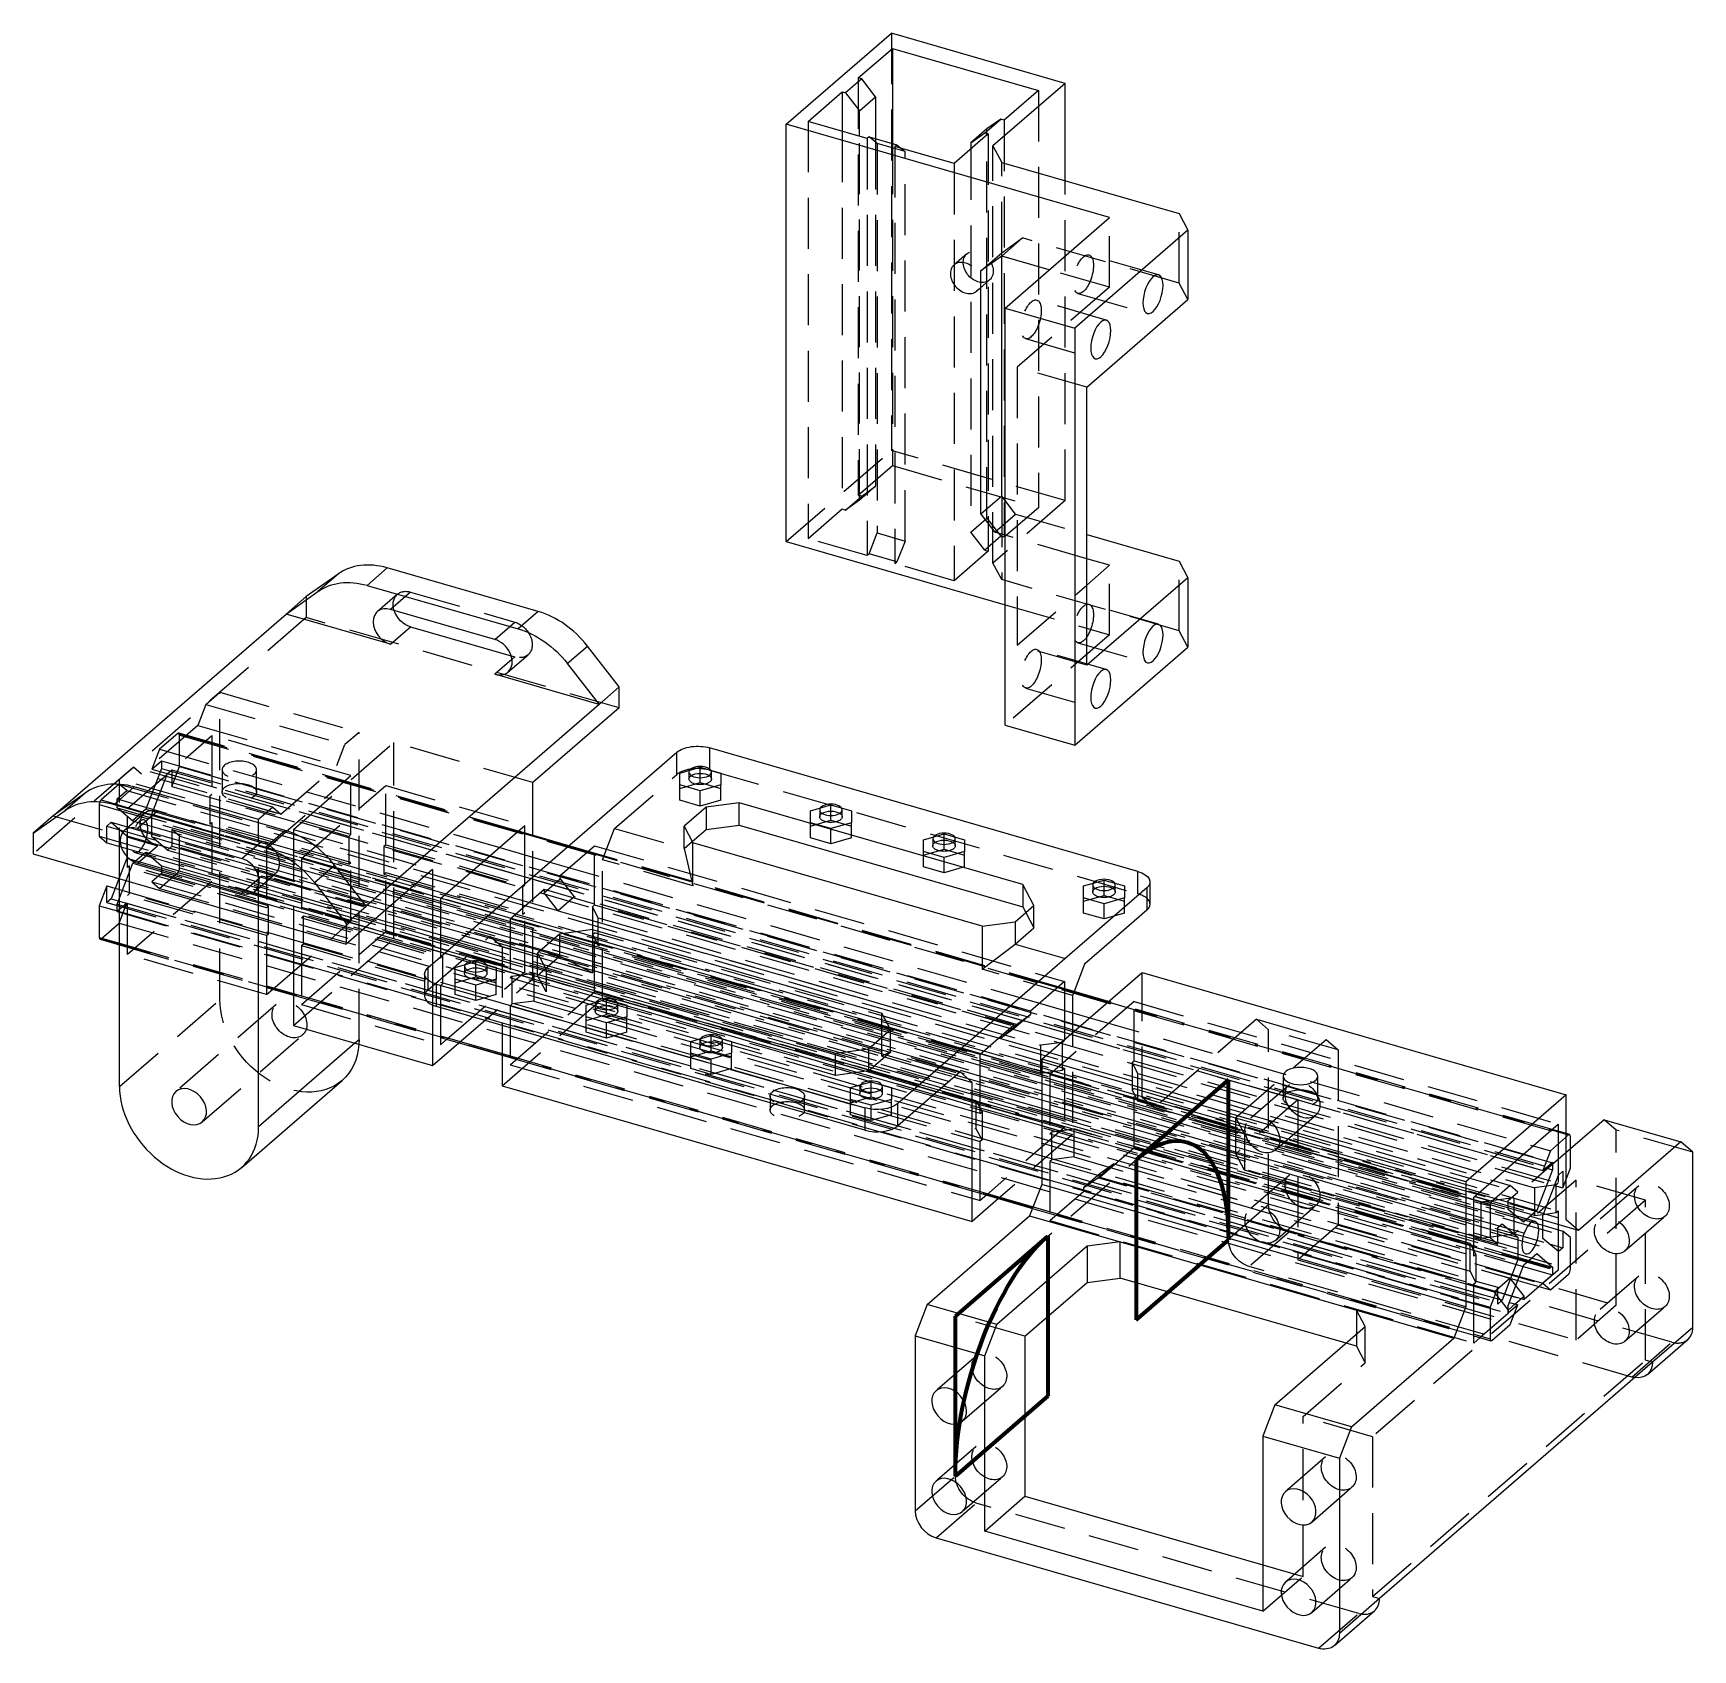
# Model space of a CAD drawing. Header units: millimetres. Extents: x -186 to 20, y -55 to 147.
import ezdxf

# ---------------------------------------------------------------- set-up
doc = ezdxf.new("R2010")
doc.units = ezdxf.units.MM
doc.linetypes.add('HIDDEN', pattern=[9.525, 6.35, -3.175])
doc.layers.get('0').update_dxf_attribs({"color": 253, "lineweight": 70, "true_color": 0x8faf8f})
doc.layers.add('Hidden', color=178, linetype='HIDDEN', lineweight=70, true_color=0x050548)

msp = doc.modelspace()

# ---------------------------------------------------------------- linework, layer by layer
at = {"color": 98, "lineweight": -3, "true_color": 0x054805}
for p, q in [((-92.51, 135.47), (-79.41, 146.82)), ((-57.76, 140.57), (-79.41, 146.82)), ((-83.53, 141.25), (-79.28, 144.93)), ((-79.28, 144.93), (-61.1, 139.68)), ((-79.28, 144.93), (-79.28, 133.1)), ((-83.1, 141.13), (-85.1, 139.4)), ((-83.1, 141.13), (-83.53, 141.25)), ((-81.37, 138.9), (-83.1, 141.13)), ((-57.76, 140.57), (-66.76, 132.77)), ((-57.76, 128.44), (-57.76, 140.57)), ((-89.78, 135.84), (-85.53, 139.52)), ((-85.53, 139.52), (-85.1, 139.4)), ((-85.53, 139.52), (-85.53, 134.61)), ((-85.1, 139.4), (-83.37, 137.16)), ((-83.37, 137.16), (-81.37, 138.9)), ((-81.37, 138.9), (-81.37, 133.7)), ((-61.1, 139.68), (-65.35, 136)), ((-83.37, 133.99), (-83.37, 137.16)), ((-52.24, 123.85), (-92.51, 135.47)), ((-92.51, 83.51), (-92.51, 135.47)), ((-82.42, 133.71), (-89.78, 135.84)), ((-67.51, 134.9), (-69.51, 133.16)), ((-69.51, 133.16), (-67.78, 134.4)), ((-67.78, 134.4), (-65.78, 136.13)), ((-67.78, 134.4), (-67.35, 134.27)), ((-65.78, 136.13), (-67.51, 134.9)), ((-65.35, 136), (-65.78, 136.13)), ((-82.17, 133.93), (-82.42, 133.71)), ((-82.17, 133.93), (-78.71, 132.93)), ((-78.96, 132.71), (-78.71, 132.93)), ((-71.6, 130.59), (-78.96, 132.71)), ((-78.71, 132.93), (-78.21, 132.5)), ((-67.35, 134.27), (-71.6, 130.59)), ((-69.51, 133.16), (-69.51, 132.4)), ((-66.76, 132.77), (-65.67, 130.73)), ((-65.67, 130.73), (-43.58, 124.35)), ((-43.58, 124.35), (-42.48, 122.3)), ((-65.24, 112.59), (-52.24, 123.85)), ((-42.48, 122.3), (-56.58, 110.09)), ((-42.48, 122.3), (-42.48, 113.64)), ((-65.67, 119.06), (-68.27, 117.22)), ((-65.67, 89.16), (-65.67, 119.06)), ((-59.74, 117.35), (-65.67, 119.06)), ((-68.27, 86.9), (-68.27, 117.22)), ((-65.24, 112.59), (-56.58, 110.09)), ((-65.24, 60.63), (-65.24, 112.59)), ((-55.08, 102.73), (-42.48, 113.64)), ((-56.58, 110.09), (-56.58, 58.13)), ((-55.08, 68.09), (-55.08, 102.73)), ((-65.67, 89.16), (-68.27, 86.9)), ((-65.24, 88.61), (-65.67, 89.16)), ((-68.27, 86.9), (-66.53, 84.67)), ((-66.53, 84.67), (-65.24, 85.79)), ((-92.51, 83.51), (-65.24, 75.64)), ((-65.24, 84.3), (-66.53, 84.67)), ((-55.08, 84.37), (-43.58, 81.05)), ((-52.24, 80.55), (-55.08, 81.37)), ((-43.58, 81.05), (-42.48, 79)), ((-55.08, 78.09), (-52.24, 80.55)), ((-42.48, 79), (-55.08, 68.09)), ((-42.48, 79), (-42.48, 70.34)), ((-56.58, 58.13), (-42.48, 70.34)), ((-65.24, 60.63), (-56.58, 58.13))]:
    msp.add_line(p, q, dxfattribs=at)
at = {"color": 158, "lineweight": -3, "true_color": 0x052648}
for p, q in [((-148.31, 79.45), (-152.27, 76.64)), ((-148.31, 79.45), (-150.81, 77.29)), ((-144.69, 78.05), (-142.19, 80.22)), ((-123.38, 74.79), (-142.19, 80.22)), ((-154.77, 74.47), (-150.81, 77.29)), ((-152.27, 76.64), (-154.77, 74.47)), ((-144.69, 78.05), (-125.88, 72.63)), ((-183.77, 49.36), (-154.77, 74.47)), ((-141.78, 70.72), (-154.77, 74.47)), ((-128.79, 71.3), (-141.78, 75.05)), ((-123.38, 74.79), (-125.88, 72.63)), ((-141.78, 70.72), (-139.28, 72.89)), ((-139.28, 72.89), (-126.75, 69.27)), ((-119.76, 68.32), (-117.26, 70.49)), ((-113.3, 65.39), (-117.26, 70.49)), ((-126.65, 68.83), (-128.79, 66.97)), ((-119.76, 68.32), (-115.8, 63.22)), ((-115.8, 63.22), (-128.79, 66.97)), ((-115.8, 63.22), (-113.3, 65.39)), ((-113.3, 62.79), (-113.3, 65.39)), ((-115.8, 63.22), (-144.8, 38.11)), ((-113.3, 62.79), (-124.05, 53.48)), ((-179.81, 52.17), (-183.77, 49.36)), ((-179.81, 52.17), (-182.31, 50.01)), ((-176.19, 50.77), (-173.69, 52.94)), ((-154.88, 47.51), (-173.69, 52.94)), ((-124.05, 46.92), (-124.05, 53.48)), ((-186.27, 47.19), (-182.31, 50.01)), ((-176.19, 50.77), (-157.38, 45.35)), ((-183.77, 49.36), (-186.27, 47.19)), ((-173.28, 47.77), (-160.29, 44.02)), ((-125.05, 48.11), (-135.55, 39.01)), ((-125.05, 47.21), (-125.05, 48.11)), ((-186.27, 47.19), (-186.27, 44.59)), ((-173.28, 43.44), (-170.78, 45.61)), ((-154.88, 47.51), (-157.38, 45.35)), ((-186.27, 44.59), (-147.3, 33.34)), ((-160.29, 39.69), (-173.28, 43.44)), ((-158.15, 41.55), (-160.29, 39.69)), ((-151.26, 41.04), (-148.76, 43.21)), ((-144.8, 38.11), (-148.76, 43.21)), ((-136.55, 42.65), (-147.3, 33.34)), ((-136.55, 42.65), (-136.55, 30.92)), ((-151.26, 41.04), (-147.3, 35.94)), ((-147.3, 35.94), (-144.8, 38.11)), ((-135.55, 39.01), (-135.55, 31.79)), ((-153.87, 35.24), (-153.87, 23.23)), ((-147.3, 35.94), (-147.3, 33.34)), ((-135.55, 31.94), (-135.42, 31.9)), ((-136.55, 25.77), (-136.55, 18.23)), ((-135.55, 25.45), (-135.55, 20.83)), ((-153.87, 23.23), (-136.55, 18.23)), ((-136.55, 18.23), (-133.27, 21.07)), ((-135.55, 20.83), (-134.77, 21.51))]:
    msp.add_line(p, q, dxfattribs=at)
at = {"color": 178, "lineweight": -3, "true_color": 0x050548}
for p, q in [((-137.14, 30.41), (-106.14, 57.26)), ((-48.7, 42.4), (-102.04, 57.8)), ((-103.21, 54.09), (-103.21, 54.63)), ((-102.48, 50.43), (-105.23, 48.04)), ((-98.38, 50.97), (-102.48, 50.43)), ((-102.48, 50.43), (-102.48, 47.65)), ((-63.05, 40.78), (-98.38, 50.97)), ((-98.38, 48.2), (-98.38, 50.97)), ((-86.93, 49.39), (-86.93, 49.93)), ((-105.23, 48.04), (-104.13, 46)), ((-104.22, 46.15), (-102.48, 47.65)), ((-102.48, 47.65), (-98.38, 48.2)), ((-98.38, 48.2), (-63.05, 38.01)), ((-68.11, 35.6), (-104.13, 46)), ((-72.85, 45.79), (-72.85, 46.32)), ((-47.6, 40.36), (-78.6, 13.51)), ((-61.66, 38.18), (-63.05, 40.78)), ((-63.05, 40.78), (-63.05, 38.01)), ((-52.93, 40.04), (-52.93, 40.57)), ((-47.6, 40.36), (-47.6, 37.58)), ((-47.2, 38.33), (-47.2, 41.11)), ((-64.01, 36.14), (-61.66, 38.18)), ((-63.05, 38.01), (-62.67, 37.3)), ((-47.6, 37.58), (-51.1, 34.55)), ((-116.63, 35.17), (-120.73, 34.62)), ((-116.63, 35.17), (-80.61, 24.77)), ((-116.63, 35.17), (-116.63, 29.8)), ((-68.11, 35.6), (-64.01, 36.14)), ((-120.73, 34.62), (-123.48, 32.24)), ((-120.73, 34.62), (-120.73, 31.85)), ((-51.1, 34.55), (-55.35, 30.87)), ((-123.48, 32.24), (-122.38, 30.19)), ((-122.47, 30.35), (-120.73, 31.85)), ((-121.48, 31.2), (-116.63, 29.8)), ((-116.63, 29.8), (-120.73, 31.85)), ((-137.54, 29.66), (-137.54, 26.89)), ((-131.16, 29.89), (-131.16, 30.42)), ((-122.38, 30.19), (-86.36, 19.79)), ((-55.35, 30.87), (-56.66, 27.46)), ((-136.04, 25.59), (-136.04, 28.36)), ((-136.04, 28.36), (-82.7, 12.96)), ((-57.85, 28.71), (-62.1, 25.03)), ((-57.85, 28.71), (-57.85, 27.81)), ((-82.7, 10.19), (-136.04, 25.59)), ((-114.88, 25.19), (-114.88, 25.72)), ((-62.1, 25.03), (-62.1, 24.59)), ((-127.89, 23.24), (-127.89, 15.73)), ((-79.51, 22.72), (-80.61, 24.77)), ((-80.61, 21.77), (-80.61, 24.77)), ((-64.1, 23.3), (-68.35, 19.61)), ((-64.1, 22.86), (-65.83, 21.63)), ((-62.1, 24.59), (-64.1, 22.86)), ((-64.1, 22.86), (-64.1, 23.3)), ((-101.85, 20.68), (-101.85, 21.21)), ((-82.26, 20.34), (-79.51, 22.72)), ((-86.36, 19.79), (-82.26, 20.34)), ((-68.35, 12.25), (-68.35, 19.61)), ((-70.85, 17.45), (-78.6, 10.74)), ((-71.6, 16.8), (-69.35, 16.15)), ((-69.35, 16.15), (-70.85, 17.45)), ((-127.89, 15.73), (-69.35, -1.17)), ((-81.93, 14.93), (-81.93, 15.46)), ((-69.35, -1.17), (-69.35, 16.15)), ((-82.7, 12.96), (-82.7, 10.19)), ((-78.6, 10.74), (-78.6, 13.51)), ((-68.35, 12.94), (-68.1, 12.47)), ((-68.35, 12.25), (-68.1, 12.47)), ((-68.1, 12.47), (-68.1, 9.01)), ((-68.1, 9.01), (-68.35, 8.79)), ((-68.35, 1.43), (-68.35, 8.79)), ((-67.57, 2.11), (-68.35, 1.43)), ((-66.07, 1.67), (-69.35, -1.17))]:
    msp.add_line(p, q, dxfattribs=at)
at = {"color": 250, "lineweight": -3, "true_color": 0x262626}
for p, q in [((-125.9, 47.37), (-119.64, 45.56)), ((-119.57, 45.62), (-125.83, 47.43)), ((-128.18, 45.4), (-121.92, 43.59)), ((-175.59, 41.51), (-176.05, 40.31)), ((-130.55, 43.34), (-124.29, 41.54)), ((-177.1, 40.62), (-178.05, 38.15)), ((-177.1, 40.62), (-175.52, 40.16)), ((-133.18, 41.07), (-126.92, 39.26)), ((-178.05, 38.15), (-178.05, 34.21)), ((-178.05, 38.15), (-175.52, 37.42)), ((-135.55, 38.48), (-129.75, 36.81)), ((-135.45, 39.1), (-129.19, 37.29)), ((-178.05, 34.21), (-175.52, 33.48)), ((-177.95, 33.97), (-175.52, 33.27)), ((-156.95, 34.8), (-153.87, 33.91)), ((-135.55, 34.54), (-133.17, 33.85)), ((-135.55, 33.99), (-133.64, 33.44)), ((-157.2, 32.13), (-153.87, 31.17)), ((-135.55, 32.81), (-134.67, 32.55)), ((-157.2, 28.19), (-153.87, 27.23)), ((-157.2, 27.98), (-153.87, 27.02)), ((-58.7, 27.97), (-52.44, 26.16)), ((-52.37, 26.22), (-58.63, 28.03)), ((-60.97, 26), (-54.71, 24.19)), ((-62.97, 23.84), (-57.09, 22.14)), ((-135.55, 21.94), (-127.89, 19.73)), ((-135.55, 21.73), (-127.89, 19.52)), ((-65.97, 21.67), (-59.71, 19.86)), ((-68.35, 19.08), (-60.69, 16.87)), ((-68.25, 19.7), (-60.69, 17.52)), ((-68.35, 15.14), (-60.69, 12.93)), ((-68.35, 14.59), (-60.69, 12.38)), ((-68.35, 13.41), (-60.69, 11.2)), ((-68.1, 9.15), (-60.69, 7.01)), ((4.93, 9.6), (2.66, 7.63)), ((2.79, 10.22), (4.93, 9.6)), ((5.06, 9.65), (2.86, 10.28)), ((5.16, 5.47), (5.16, 9.41)), ((-68.35, 6.48), (-60.69, 4.27)), ((0.52, 8.25), (2.66, 7.63)), ((2.66, 7.63), (1.71, 5.17)), ((1.71, 5.17), (2.91, 6.2)), ((2.91, 6.2), (2.91, 5.25)), ((-1.86, 6.19), (1.71, 5.17)), ((2.91, 5.25), (0.96, 0.19)), ((1.71, -0.46), (3.66, 4.6)), ((2.08, 5.49), (2.91, 5.25)), ((3.66, 4.6), (4.21, 5.08)), ((4.21, 3), (5.16, 5.47)), ((4.21, 5.08), (4.21, 3)), ((-68.35, 2.54), (-61.76, 0.64)), ((-68.35, 2.33), (-61.83, 0.45)), ((-2.34, 3.3), (-4.62, 1.33)), ((-4.48, 3.92), (-2.34, 3.3)), ((-2.59, 1.44), (-1.39, 2.48)), ((-1.39, 2.48), (-2.34, 3.3)), ((3.16, 3.3), (4.21, 3)), ((-6.86, 1.33), (-4.84, 0.75)), ((-6.76, 1.95), (-4.62, 1.33)), ((-4.84, 0.75), (-4.84, -3.19)), ((-2.59, 0.32), (-2.59, 1.44)), ((-2.59, 1.21), (0.96, 0.19)), ((-0.71, -1.26), (-2.59, 0.32)), ((0.96, 0.19), (-0.71, -1.26)), ((-3.89, -1.94), (-3.34, -1.46)), ((-3.89, -4.01), (-3.89, -1.94)), ((-3.34, -1.46), (-1.39, -3.15)), ((1.71, -3.29), (1.71, -0.46)), ((1.71, -1.65), (4.21, -2.37)), ((-6.86, -2.61), (-4.84, -3.19)), ((-6.86, -3.16), (-3.89, -4.01)), ((-4.84, -3.19), (-3.89, -4.01)), ((-3.89, -2.43), (-1.39, -3.15)), ((-1.39, -3.15), (-1.39, -5.92)), ((3.66, -4.92), (1.71, -3.29)), ((2.5, -3.96), (4.21, -4.45)), ((5.16, -3.19), (4.21, -2.37)), ((4.21, -2.37), (4.21, -4.45)), ((5.16, -7.13), (5.16, -3.19)), ((-6.86, -4.34), (-1.39, -5.92)), ((-1.39, -5.92), (-3.34, -10.99)), ((-0.64, -6.57), (0.96, -5.18)), ((-0.02, -6.03), (2.91, -6.87)), ((0.96, -5.18), (2.91, -6.87)), ((4.21, -4.45), (3.66, -4.92)), ((-2.59, -11.64), (-0.64, -6.57)), ((-1.2, -8.02), (1.71, -8.86)), ((-0.72, -6.78), (2.91, -7.83)), ((2.91, -7.83), (1.71, -8.86)), ((2.66, -9.69), (4.93, -7.72)), ((2.91, -6.87), (2.91, -7.83)), ((-6.61, -8.6), (-3.89, -9.38)), ((-3.89, -9.38), (-4.84, -11.85)), ((-3.89, -11.46), (-3.89, -9.38)), ((-1.39, -8.52), (2.66, -9.69)), ((1.71, -8.86), (2.66, -9.69)), ((-6.86, -11.27), (-4.84, -11.85)), ((-4.84, -11.85), (-4.84, -15.79)), ((-3.89, -10.83), (-3.34, -10.99)), ((-3.34, -10.99), (-3.89, -11.46)), ((-1.39, -11.55), (-2.59, -12.59)), ((-2.59, -12.59), (-2.59, -11.64)), ((-2.44, -11.25), (-1.39, -11.55)), ((-2.34, -14.02), (-1.39, -11.55)), ((-4.62, -15.99), (-2.34, -14.02)), ((-6.86, -15.21), (-4.84, -15.79)), ((-6.86, -15.42), (-4.74, -16.03))]:
    msp.add_line(p, q, dxfattribs=at)
at = {"color": 38, "lineweight": -3, "true_color": 0x482605}
for p, q in [((-175.52, 15.62), (-175.52, 41.49)), ((-158.2, 10.62), (-158.2, 36.49)), ((-156.95, 34.66), (-156.95, 36.13)), ((-157.2, 34.44), (-156.95, 34.66)), ((-157.2, 34.44), (-157.2, 27.08)), ((-157.2, 27.08), (-156.42, 27.76)), ((-146.2, 21.02), (-158.2, 10.62)), ((-160.31, 5.56), (-147.81, 16.39))]:
    msp.add_line(p, q, dxfattribs=at)
at = {"color": 238, "lineweight": -3, "true_color": 0x480526}
for p, q in [((-60.69, 19.02), (-48.19, 29.85)), ((-48.19, 29.85), (4.64, 14.6)), ((-60.69, 19.02), (-60.69, 3.43)), ((-7.86, 3.77), (-60.69, 19.02)), ((4.64, 14.6), (-7.86, 3.77)), ((4.64, 9.77), (4.64, 14.6)), ((-6.86, 1.86), (3.64, 10.96)), ((3.64, 10.96), (3.64, 10.06)), ((9.36, 11.5), (5.16, 7.86)), ((9.36, 11.5), (18.89, 8.75)), ((18.89, 8.75), (6.14, -2.29)), ((20.39, 7.45), (18.89, 8.75)), ((20.39, -14.37), (20.39, 7.45)), ((-60.69, 3.43), (-62.19, -0.47)), ((-7.86, -11.82), (-60.69, 3.43)), ((-7.86, 3.77), (-7.86, -11.82)), ((3.39, -0.08), (3.39, 3.24)), ((4.64, -0.99), (4.64, 4.13)), ((-6.86, -5.5), (-6.86, 1.86)), ((3.39, -0.08), (3.64, 0.13)), ((3.64, 0.13), (3.64, -2.21)), ((-74.94, -11.51), (-62.19, -0.47)), ((-62.19, -0.47), (-50.93, -3.72)), ((1.77, -0.3), (3.39, -0.08)), ((6.14, -2.29), (4.64, -0.99)), ((-50.93, -3.72), (-55.03, -4.26)), ((-50.93, -3.72), (-21.48, -12.22)), ((-50.93, -8.22), (-50.93, -3.72)), ((-55.03, -4.26), (-66.28, -14.01)), ((-55.03, -4.26), (-55.03, -8.77)), ((-6.86, -4.81), (-6.61, -5.28)), ((-6.61, -5.28), (-6.86, -5.5)), ((-6.61, -5.28), (-6.61, -8.74)), ((-55.03, -8.77), (-50.93, -8.22)), ((-22.79, -16.34), (-50.93, -8.22)), ((-62.78, -15.48), (-55.03, -8.77)), ((-6.86, -8.96), (-6.61, -8.74)), ((-6.86, -16.32), (-6.86, -8.96)), ((-0.61, -10.48), (-1.64, -9.15)), ((1.27, -9.29), (-0.61, -10.91)), ((-74.94, -11.51), (-76.44, -15.4)), ((-66.28, -14.01), (-74.94, -11.51)), ((-21.48, -12.22), (-9.36, -15.72)), ((-20.39, -14.26), (-21.48, -12.22)), ((-21.48, -12.22), (-21.48, -15.22)), ((-7.86, -11.82), (-9.36, -15.72)), ((-1.73, -11.45), (-0.61, -10.48)), ((-0.61, -10.91), (-0.61, -10.48)), ((-67.78, -17.9), (-66.28, -14.01)), ((-31.64, -24.01), (-20.39, -14.26)), ((20.39, -14.37), (15.39, -18.7)), ((-76.44, -15.4), (-67.78, -17.9)), ((-76.44, -15.4), (-76.44, -37.23)), ((-62.78, -15.48), (-62.78, -35.4)), ((-22.11, -26.76), (-9.36, -15.72)), ((-6.08, -15.64), (-6.86, -16.32)), ((14.76, -20.22), (19.76, -15.89)), ((-67.78, -39.73), (-67.78, -17.9)), ((15.39, -18.7), (-18.61, -48.15)), ((-31.64, -24.01), (-33.14, -27.9)), ((-22.11, -26.76), (-31.64, -24.01)), ((-22.11, -26.76), (-23.61, -30.65)), ((-33.14, -27.9), (-23.61, -30.65)), ((-33.14, -27.9), (-33.14, -49.73)), ((-23.61, -30.65), (-23.61, -52.48)), ((-67.78, -39.73), (-62.78, -35.4)), ((-62.78, -35.4), (-33.14, -43.95)), ((-73.84, -40.58), (-26.21, -54.33)), ((-33.14, -49.73), (-67.78, -39.73)), ((-18.61, -48.15), (-23.61, -52.48)), ((-24.24, -54), (-19.24, -49.67))]:
    msp.add_line(p, q, dxfattribs=at)
for p, q in [((-37.44, 16.47), (-48.94, 6.51)), ((-37.44, -3.45), (-37.44, 16.47)), ((-48.94, 6.51), (-48.94, -13.41)), ((-71.44, -12.98), (-59.94, -3.02)), ((-59.94, -3.02), (-59.94, -22.94)), ((-48.94, -13.41), (-37.44, -3.45)), ((-71.44, -32.9), (-71.44, -12.98)), ((-59.94, -22.94), (-71.44, -32.9))]:
    msp.add_line(p, q)
at = {"color": 98, "lineweight": -3, "true_color": 0x054805, "extrusion": (6.46041e-17, -7.64274e-17, -1)}
for centre in [(-46.83, 114.31), (-53.33, 108.68), (-46.83, 70.79), (-53.33, 65.17)]:
    msp.add_ellipse(centre, major_axis=(-0.69, -2.4), ratio=0.433013, dxfattribs=at)
at = {"color": 158, "lineweight": -3, "true_color": 0x052648}
for centre, major_axis, start_param, end_param in [((-142.19, 71.56), (6.55, -7.56), 2.284521, 3.069919), ((-141.78, 72.89), (1.64, -1.89), 2.284521, 5.426113), ((-123.38, 66.13), (6.55, -7.56), 1.499123, 2.284521), ((-128.79, 69.14), (1.64, -1.89), 5.426113, 8.567706), ((-173.69, 44.28), (6.55, -7.56), 2.284521, 3.069919), ((-173.28, 45.61), (1.64, -1.89), 2.284521, 5.426113), ((-154.88, 38.85), (6.55, -7.56), 1.499123, 2.284521), ((-160.29, 41.86), (1.64, -1.89), 5.426113, 8.567706)]:
    msp.add_ellipse(centre, major_axis=major_axis, ratio=0.75, start_param=start_param, end_param=end_param, dxfattribs=at)
at = {"color": 158, "lineweight": -3, "true_color": 0x052648, "extrusion": (3.63406e-17, -4.19625e-17, -1)}
msp.add_ellipse((-144.69, 69.39), major_axis=(-6.55, 7.56), ratio=0.75, start_param=0.071674, end_param=0.857072, dxfattribs=at)
at = {"color": 158, "lineweight": -3, "true_color": 0x052648, "extrusion": (0, 0, -1)}
for centre, major_axis, start_param, end_param in [((-139.28, 75.05), (-1.64, 1.89), 3.998665, 5.229244), ((-125.88, 63.97), (-6.55, 7.56), 0.857072, 1.64247)]:
    msp.add_ellipse(centre, major_axis=major_axis, ratio=0.75, start_param=start_param, end_param=end_param, dxfattribs=at)
at = {"color": 178, "lineweight": -3, "true_color": 0x050548, "extrusion": (7.35776e-17, 4.11027e-31, -1)}
msp.add_ellipse((-103.54, 56.51), major_axis=(3, 0), ratio=0.5, start_param=3.665191, end_param=5.235988, dxfattribs=at)
at = {"color": 178, "lineweight": -3, "true_color": 0x050548, "extrusion": (3.8385e-17, 2.19757e-31, -1)}
for centre in [(-103.21, 54.79), (-86.93, 50.09), (-72.85, 46.49), (-52.93, 40.74), (-131.16, 30.59), (-114.88, 25.89), (-101.85, 21.38), (-81.93, 15.63)]:
    msp.add_ellipse(centre, major_axis=(1.4, 0), ratio=0.5, dxfattribs=at)
for centre, major_axis, start_param, end_param in [((-103.21, 53.93), (1.4, 0), 3.808627, 5.616034), ((-86.93, 49.23), (1.4, 0), 3.808627, 5.616034), ((-72.85, 45.62), (1.4, 0), 3.808627, 5.616034), ((-50.2, 41.11), (3, 0), 5.235988, 6.806784), ((-52.93, 39.87), (1.4, 0), 3.808627, 5.616034), ((-131.16, 29.72), (1.4, 0), 3.808627, 5.616034), ((-114.88, 25.02), (1.4, 0), 3.808627, 5.616034), ((-101.85, 20.51), (1.4, 0), 3.808627, 5.616034), ((-81.93, 14.76), (1.4, 0), 3.808627, 5.616034), ((-81.2, 14.26), (3, 0), 0.523599, 2.094395)]:
    msp.add_ellipse(centre, major_axis=major_axis, ratio=0.5, start_param=start_param, end_param=end_param, dxfattribs=at)
at = {"color": 158, "lineweight": -3, "true_color": 0x052648, "extrusion": (7.83031e-17, -5.62191e-18, -1)}
for centre, major_axis, start_param, end_param in [((-176.19, 42.11), (-6.55, 7.56), 0.071674, 0.857072), ((-170.78, 47.77), (-1.64, 1.89), 3.998665, 5.229244), ((-157.38, 36.69), (-6.55, 7.56), 0.857072, 1.64247)]:
    msp.add_ellipse(centre, major_axis=major_axis, ratio=0.75, start_param=start_param, end_param=end_param, dxfattribs=at)
at = {"color": 178, "lineweight": -3, "true_color": 0x050548}
for centre, start_param, end_param in [((-50.2, 38.33), 2.617994, 3.141499), ((-134.54, 26.89), 6.283092, 7.330383), ((-81.2, 11.49), 1.047198, 2.617994)]:
    msp.add_ellipse(centre, major_axis=(-3, 0), ratio=0.5, start_param=start_param, end_param=end_param, dxfattribs=at)
at = {"color": 250, "lineweight": -3, "true_color": 0x262626}
for centre, start_param, end_param in [((-177.82, 34.4), 2.158799, 3.141599), ((4.93, 9.21), 5.300392, 6.871188), ((-4.62, 0.94), 0.588003, 2.158799), ((4.93, -7.33), 3.729595, 5.300392), ((-4.62, -15.6), 2.158799, 3.729595)]:
    msp.add_ellipse(centre, major_axis=(0.125, 0.432), ratio=0.433013, start_param=start_param, end_param=end_param, dxfattribs=at)
at = {"color": 178, "lineweight": -3, "true_color": 0x050548, "extrusion": (7.12625e-17, -5.55112e-17, -1)}
msp.add_ellipse((-134.54, 29.66), major_axis=(3, 0), ratio=0.5, start_param=2.094395, end_param=3.665191, dxfattribs=at)
at = {"color": 38, "lineweight": -3, "true_color": 0x482605, "extrusion": (7.83031e-17, -5.62191e-18, -1)}
msp.add_ellipse((-154.36, 23.95), major_axis=(-6.55, 7.56), ratio=0.75, start_param=2.494593, end_param=3.141545, dxfattribs=at)
at = {"color": 238, "lineweight": -3, "true_color": 0x480526, "extrusion": (3.8385e-17, 2.19757e-31, -1)}
msp.add_ellipse((-28.46, 16.93), major_axis=(2.15, 0), ratio=0.5, dxfattribs=at)
at = {"color": 38, "lineweight": -3, "true_color": 0x482605}
msp.add_ellipse((-166.86, 13.12), major_axis=(6.55, -7.56), ratio=0.75, start_param=3.855317, end_param=6.99691, dxfattribs=at)
at = {"color": 38, "lineweight": -3, "true_color": 0x482605, "extrusion": (4.19625e-17, 3.63406e-17, -1)}
msp.add_ellipse((-166.86, 13.12), major_axis=(-1.64, 1.89), ratio=0.75, dxfattribs=at)
at = {"extrusion": (-7.79374e-17, 8.02764e-17, -1)}
msp.add_ellipse((-48.94, -13.41), major_axis=(-6.38, -22.1), ratio=0.433013, start_param=2.55359, end_param=4.124386, dxfattribs=at)
at = {"color": 250, "lineweight": -3, "true_color": 0x262626, "extrusion": (1.33333e-16, -3.84901e-17, -1)}
msp.add_ellipse((0.16, -3.19), major_axis=(-0.58, -2.02), ratio=0.433013, dxfattribs=at)
at = {"extrusion": (-9.33334e-17, 2.6943e-17, -1)}
msp.add_ellipse((-59.94, -22.94), major_axis=(-6.38, -22.1), ratio=0.433013, start_param=0.982794, end_param=2.55359, dxfattribs=at)
at = {"color": 238, "lineweight": -3, "true_color": 0x480526}
for centre, start_param, end_param in [((17.79, -13.62), 0.000079, 0.713724), ((-73.84, -37.98), 3.855317, 5.426113), ((-21.21, -47.4), 0.000079, 0.713724)]:
    msp.add_ellipse(centre, major_axis=(1.96, -2.27), ratio=0.75, start_param=start_param, end_param=end_param, dxfattribs=at)
at = {"color": 238, "lineweight": -3, "true_color": 0x480526, "extrusion": (0, 0, -1)}
msp.add_ellipse((12.79, -17.95), major_axis=(-1.96, 2.27), ratio=0.75, start_param=2.427868, end_param=3.854994, dxfattribs=at)
at = {"color": 238, "lineweight": -3, "true_color": 0x480526, "extrusion": (7.26812e-17, -8.3925e-17, -1)}
for centre in [(-72.21, -24.16), (-72.21, -35.42), (-28.7, -36.72), (-28.7, -47.98)]:
    msp.add_ellipse(centre, major_axis=(-1.64, 1.89), ratio=0.75, dxfattribs=at)
at = {"color": 238, "lineweight": -3, "true_color": 0x480526, "extrusion": (3.63406e-17, -4.19625e-17, -1)}
msp.add_ellipse((-26.21, -51.73), major_axis=(-1.96, 2.27), ratio=0.75, start_param=2.427868, end_param=3.998665, dxfattribs=at)
at = {"layer": 'Hidden', "color": 98, "lineweight": -3, "true_color": 0x054805}
for p, q in [((-79.41, 146.82), (-79.41, 94.86)), ((-83.53, 141.25), (-83.53, 89.29)), ((-61.1, 139.68), (-61.1, 87.72)), ((-89.78, 135.84), (-89.78, 83.88)), ((-85.53, 134.61), (-85.53, 87.56)), ((-67.51, 86.4), (-67.51, 134.9)), ((-65.35, 136), (-65.35, 84.04)), ((-83.37, 88.67), (-83.37, 133.99)), ((-82.42, 133.71), (-82.42, 81.75)), ((-81.17, 133.07), (-82.17, 133.93)), ((-81.37, 133.7), (-81.37, 90.4)), ((-77.71, 132.07), (-81.17, 133.07)), ((-81.17, 133.07), (-81.17, 84.57)), ((-79.28, 133.1), (-79.28, 92.97)), ((-78.96, 132.71), (-78.96, 80.75)), ((-78.21, 132.5), (-77.71, 132.07)), ((-69.51, 132.4), (-69.51, 84.67)), ((-67.35, 134.27), (-67.35, 82.31)), ((-66.76, 80.81), (-66.76, 132.77)), ((-77.71, 83.57), (-77.71, 132.07)), ((-71.6, 130.59), (-71.6, 78.63)), ((-65.67, 119.47), (-65.67, 130.73)), ((-57.76, 88.61), (-57.76, 128.44)), ((-43.58, 115.69), (-43.58, 124.35)), ((-52.24, 115.19), (-52.24, 123.85)), ((-65.67, 119.47), (-63.07, 121.32)), ((-63.07, 121.32), (-65.67, 119.06)), ((-43.58, 115.69), (-63.07, 121.32)), ((-70, 119.34), (-71.6, 117.95)), ((-68.27, 117.22), (-65.67, 119.47)), ((-65.67, 119.06), (-65.67, 119.47)), ((-46.14, 116.71), (-54.8, 119.21)), ((-68.78, 114.7), (-67.18, 116.09)), ((-52.24, 115.19), (-59.74, 117.35)), ((-52.24, 115.19), (-63.74, 105.23)), ((-56.19, 114.41), (-47.53, 111.91)), ((-42.48, 113.64), (-43.58, 115.69)), ((-52.64, 111.08), (-61.3, 113.58)), ((-62.69, 108.78), (-54.03, 106.28)), ((-55.08, 102.73), (-63.74, 105.23)), ((-63.74, 105.23), (-63.74, 70.59)), ((-92.51, 83.51), (-79.41, 94.86)), ((-57.76, 88.61), (-79.41, 94.86)), ((-83.53, 89.29), (-79.28, 92.97)), ((-79.28, 92.97), (-61.1, 87.72)), ((-85.1, 87.43), (-83.1, 89.17)), ((-83.1, 89.17), (-83.53, 89.29)), ((-81.37, 90.4), (-83.37, 88.67)), ((-83.1, 89.17), (-81.37, 90.4)), ((-65.67, 89.16), (-65.67, 78.76)), ((-89.78, 83.88), (-85.53, 87.56)), ((-85.53, 87.56), (-85.1, 87.43)), ((-83.37, 88.67), (-85.1, 87.43)), ((-57.76, 88.61), (-66.76, 80.81)), ((-61.1, 87.72), (-65.35, 84.04)), ((-63.93, 86.92), (-65.24, 88.61)), ((-65.24, 85.79), (-63.93, 86.92)), ((-63.93, 86.92), (-55.08, 84.37)), ((-69.51, 84.67), (-67.51, 86.4)), ((-67.51, 86.4), (-65.78, 84.17)), ((-82.42, 81.75), (-89.78, 83.88)), ((-82.17, 81.97), (-81.17, 84.57)), ((-81.17, 84.57), (-77.71, 83.57)), ((-77.71, 83.57), (-78.71, 80.97)), ((-67.78, 82.43), (-69.51, 84.67)), ((-65.78, 84.17), (-67.78, 82.43)), ((-65.35, 84.04), (-65.78, 84.17)), ((-55.08, 81.37), (-65.24, 84.3)), ((-82.17, 81.97), (-82.42, 81.75)), ((-78.71, 80.97), (-82.17, 81.97)), ((-78.96, 80.75), (-78.71, 80.97)), ((-71.6, 78.63), (-78.96, 80.75)), ((-67.35, 82.31), (-71.6, 78.63)), ((-67.78, 82.43), (-67.35, 82.31)), ((-65.67, 78.76), (-66.76, 80.81)), ((-43.58, 72.39), (-43.58, 81.05)), ((-43.58, 72.39), (-65.67, 78.76)), ((-52.24, 71.89), (-52.24, 80.55)), ((-63.74, 70.59), (-55.08, 78.09)), ((-65.24, 75.64), (-52.24, 71.89)), ((-46.14, 73.2), (-54.8, 75.7)), ((-42.48, 70.34), (-43.58, 72.39)), ((-52.24, 71.89), (-65.24, 60.63)), ((-55.08, 68.09), (-63.74, 70.59)), ((-56.19, 70.89), (-47.53, 68.39)), ((-52.64, 67.57), (-61.3, 70.07)), ((-62.69, 65.26), (-54.03, 62.76))]:
    msp.add_line(p, q, dxfattribs=at)
at = {"layer": 'Hidden', "color": 158, "lineweight": -3, "true_color": 0x052648}
for p, q in [((-152.27, 76.64), (-152.27, 74.04)), ((-140.92, 76.94), (-143.42, 74.77)), ((-139.28, 77.22), (-141.78, 75.05)), ((-139.28, 77.22), (-126.29, 73.47)), ((-152.27, 74.04), (-186.27, 44.59)), ((-113.3, 62.79), (-152.27, 74.04)), ((-128.79, 71.3), (-126.29, 73.47)), ((-127.15, 67.25), (-124.65, 69.41)), ((-126.75, 69.27), (-126.29, 69.14)), ((-126.29, 69.14), (-126.65, 68.83)), ((-153.87, 47.65), (-141.37, 58.48)), ((-124.05, 53.48), (-141.37, 58.48)), ((-141.37, 34.06), (-141.37, 58.48)), ((-152.87, 44.01), (-142.37, 53.11)), ((-142.37, 53.11), (-125.05, 48.11)), ((-142.37, 45.75), (-142.37, 53.11)), ((-172.42, 49.66), (-174.92, 47.5)), ((-170.78, 49.94), (-173.28, 47.77)), ((-170.78, 49.94), (-157.79, 46.19)), ((-183.77, 49.36), (-170.78, 45.61)), ((-153.87, 47.65), (-136.55, 42.65)), ((-153.87, 47.65), (-153.87, 35.24)), ((-160.29, 44.02), (-157.79, 46.19)), ((-142.37, 45.75), (-142.62, 45.53)), ((-142.62, 45.53), (-125.3, 40.53)), ((-142.62, 45.53), (-142.62, 42.07)), ((-142.37, 45.75), (-125.05, 40.75)), ((-125.05, 40.75), (-125.05, 47.21)), ((-124.05, 29.06), (-124.05, 46.92)), ((-152.87, 44.01), (-135.55, 39.01)), ((-152.87, 44.01), (-152.87, 36.65)), ((-158.65, 39.97), (-156.15, 42.13)), ((-157.79, 41.86), (-158.15, 41.55)), ((-157.79, 41.86), (-144.8, 38.11)), ((-142.62, 42.07), (-142.37, 42.28)), ((-142.62, 42.07), (-125.3, 37.07)), ((-142.37, 42.28), (-125.05, 37.28)), ((-142.37, 34.92), (-142.37, 42.28)), ((-125.3, 40.53), (-125.05, 40.75)), ((-125.3, 37.07), (-125.3, 40.53)), ((-125.05, 37.28), (-125.3, 37.07)), ((-125.05, 29.92), (-125.05, 37.28)), ((-152.62, 36.87), (-152.87, 36.65)), ((-152.87, 36.65), (-135.55, 31.65)), ((-152.62, 36.87), (-135.55, 31.94)), ((-152.62, 33.41), (-152.62, 36.87)), ((-153.87, 23.23), (-141.37, 34.06)), ((-152.87, 25.83), (-142.37, 34.92)), ((-152.87, 33.19), (-152.62, 33.41)), ((-152.87, 33.19), (-135.55, 28.19)), ((-152.87, 33.19), (-152.87, 25.83)), ((-152.62, 33.41), (-135.3, 28.41)), ((-142.37, 34.92), (-125.05, 29.92)), ((-124.05, 29.06), (-141.37, 34.06)), ((-135.55, 31.65), (-135.3, 31.87)), ((-135.55, 31.79), (-135.55, 31.65)), ((-135.42, 31.9), (-135.3, 31.87)), ((-135.3, 31.87), (-135.3, 28.41)), ((-136.55, 30.92), (-136.55, 25.77)), ((-134.77, 21.51), (-125.05, 29.92)), ((-133.27, 21.07), (-124.05, 29.06)), ((-135.3, 28.41), (-135.55, 28.19)), ((-135.55, 28.19), (-135.55, 25.45)), ((-152.87, 25.83), (-135.55, 20.83))]:
    msp.add_line(p, q, dxfattribs=at)
at = {"layer": 'Hidden', "color": 38, "lineweight": -3, "true_color": 0x482605}
for p, q in [((-164.77, 63.21), (-163.02, 64.73)), ((-163.02, 26.45), (-163.02, 64.73)), ((-163.02, 64.73), (-145.7, 59.73)), ((-164.77, 63.21), (-165.77, 60.61)), ((-164.77, 63.21), (-147.45, 58.21)), ((-165.77, 60.61), (-172.77, 54.55)), ((-165.77, 60.61), (-148.45, 55.61)), ((-174.52, 50.26), (-164.02, 59.36)), ((-164.02, 59.36), (-164.02, 52)), ((-146.7, 54.36), (-164.02, 59.36)), ((-148.45, 55.61), (-147.45, 58.21)), ((-145.7, 59.73), (-147.45, 58.21)), ((-145.7, 21.45), (-145.7, 59.73)), ((-175.52, 53.9), (-173.77, 55.42)), ((-175.52, 41.49), (-175.52, 53.9)), ((-158.2, 48.9), (-175.52, 53.9)), ((-172.77, 54.55), (-173.77, 55.42)), ((-156.45, 50.42), (-173.77, 55.42)), ((-155.45, 49.55), (-172.77, 54.55)), ((-162.76, 55.08), (-162.76, 52.31)), ((-158.46, 52.31), (-158.46, 55.08)), ((-157.2, 45.26), (-146.7, 54.36)), ((-155.45, 49.55), (-148.45, 55.61)), ((-146.7, 47), (-146.7, 54.36)), ((-164.02, 52), (-164.27, 51.78)), ((-164.27, 51.78), (-164.27, 48.32)), ((-146.95, 46.78), (-164.27, 51.78)), ((-146.7, 47), (-164.02, 52)), ((-174.52, 42.9), (-174.52, 50.26)), ((-157.2, 45.26), (-174.52, 50.26)), ((-156.45, 50.42), (-158.2, 48.9)), ((-156.45, 50.42), (-155.45, 49.55)), ((-164.27, 48.32), (-164.02, 48.53)), ((-146.95, 43.32), (-164.27, 48.32)), ((-164.02, 48.53), (-164.02, 41.17)), ((-146.7, 43.53), (-164.02, 48.53)), ((-158.2, 36.49), (-158.2, 48.9)), ((-146.7, 47), (-146.95, 46.78)), ((-146.95, 46.78), (-146.95, 43.32)), ((-157.2, 45.26), (-157.2, 37.9)), ((-146.95, 43.32), (-146.7, 43.53)), ((-146.7, 36.17), (-146.7, 43.53)), ((-174.27, 43.12), (-174.52, 42.9)), ((-157.2, 37.9), (-174.52, 42.9)), ((-174.27, 39.66), (-174.27, 43.12)), ((-156.95, 38.12), (-174.27, 43.12)), ((-164.02, 41.17), (-174.52, 32.08)), ((-174.52, 39.44), (-174.27, 39.66)), ((-174.52, 32.08), (-174.52, 39.44)), ((-157.2, 34.44), (-174.52, 39.44)), ((-156.95, 34.66), (-174.27, 39.66)), ((-146.7, 36.17), (-164.02, 41.17)), ((-156.95, 38.12), (-157.2, 37.9)), ((-156.95, 36.13), (-156.95, 38.12)), ((-156.42, 27.76), (-146.7, 36.17)), ((-157.2, 27.08), (-174.52, 32.08)), ((-175.52, 15.62), (-163.02, 26.45)), ((-156, 25.84), (-168.5, 15.01)), ((-165.22, 11.23), (-152.72, 22.06)), ((-145.7, 21.45), (-146.2, 21.02))]:
    msp.add_line(p, q, dxfattribs=at)
at = {"layer": 'Hidden', "color": 250, "lineweight": -3, "true_color": 0x262626}
for p, q in [((-168.27, 59.6), (-170.55, 57.63)), ((-168.27, 59.6), (-125.9, 47.37)), ((-125.83, 47.43), (-168.15, 59.65)), ((-168.05, 55.47), (-168.05, 59.41)), ((-168.05, 59.41), (5.16, 9.41)), ((-170.55, 57.63), (-171.5, 55.17)), ((-171.5, 55.17), (-170.3, 56.2)), ((-170.55, 57.63), (-128.18, 45.4)), ((-170.3, 56.2), (-170.3, 55.25)), ((-170.3, 56.2), (2.91, 6.2)), ((-170.3, 55.25), (-172.25, 50.19)), ((-171.5, 55.17), (-130.55, 43.34)), ((-171.5, 49.54), (-169.55, 54.6)), ((-170.3, 55.25), (2.08, 5.49)), ((-169.55, 54.6), (-169, 55.08)), ((-169.55, 54.6), (3.66, 4.6)), ((-169, 53), (-168.05, 55.47)), ((-169, 55.08), (-169, 53)), ((-169, 55.08), (4.21, 5.08)), ((-168.05, 55.47), (5.16, 5.47)), ((-175.55, 53.3), (-177.82, 51.33)), ((-175.8, 51.44), (-174.6, 52.48)), ((-174.6, 52.48), (-175.55, 53.3)), ((-175.55, 53.3), (-133.18, 41.07)), ((-174.6, 52.48), (-1.39, 2.48)), ((-169, 53), (3.16, 3.3)), ((-178.05, 50.75), (-178.05, 46.81)), ((-178.05, 50.75), (-135.55, 38.48)), ((-177.82, 51.33), (-135.45, 39.1)), ((-175.8, 50.32), (-175.8, 51.44)), ((-175.8, 51.44), (-2.59, 1.44)), ((-173.92, 48.74), (-175.8, 50.32)), ((-175.8, 50.32), (-2.59, 0.32)), ((-172.25, 50.19), (-173.92, 48.74)), ((-172.25, 50.19), (-2.59, 1.21)), ((-177.1, 48.06), (-176.55, 48.54)), ((-177.1, 45.99), (-177.1, 48.06)), ((-177.1, 48.06), (-3.89, -1.94)), ((-176.55, 48.54), (-174.6, 46.85)), ((-176.55, 48.54), (-3.34, -1.46)), ((-173.92, 48.74), (-0.71, -1.26)), ((0.74, -1.17), (-172.47, 48.83)), ((-171.5, 46.71), (-171.5, 49.54)), ((-171.5, 49.54), (1.71, -0.46)), ((-169, 47.63), (-169, 45.55)), ((-168.05, 46.81), (-169, 47.63)), ((-169, 47.63), (1.71, -1.65)), ((-178.05, 46.81), (-177.1, 45.99)), ((-178.05, 46.81), (-135.55, 34.54)), ((-177.1, 45.99), (-135.55, 33.99)), ((-174.6, 46.85), (-174.6, 44.08)), ((-174.6, 46.85), (-3.89, -2.43)), ((-169.55, 45.08), (-171.5, 46.71)), ((-171.5, 46.71), (1.71, -3.29)), ((-169, 45.55), (-169.55, 45.08)), ((-169, 45.55), (2.5, -3.96)), ((-168.05, 42.87), (-168.05, 46.81)), ((-168.05, 46.81), (5.16, -3.19)), ((-119.64, 45.56), (-58.7, 27.97)), ((-58.63, 28.03), (-119.57, 45.62)), ((-175.8, 38.36), (-173.85, 43.43)), ((-174.6, 44.08), (-175.59, 41.51)), ((-174.6, 44.08), (-135.55, 32.81)), ((-173.85, 43.43), (-172.25, 44.82)), ((-173.85, 43.43), (-0.64, -6.57)), ((-173.63, 44.79), (-0.42, -5.21)), ((-172.25, 44.82), (-170.3, 43.13)), ((-172.25, 44.82), (0.96, -5.18)), ((-169.55, 45.08), (3.66, -4.92)), ((-121.92, 43.59), (-60.97, 26)), ((-170.3, 42.17), (-171.5, 41.14)), ((-170.55, 40.31), (-168.27, 42.28)), ((-170.3, 43.13), (-170.3, 42.17)), ((-170.3, 43.13), (-0.02, -6.03)), ((-170.3, 42.17), (-0.72, -6.78)), ((-168.27, 42.28), (4.93, -7.72)), ((-168.05, 42.87), (5.16, -7.13)), ((-124.29, 41.54), (-62.97, 23.84)), ((-177.1, 38.54), (-177.1, 40.62)), ((-176.05, 40.31), (-176.55, 39.01)), ((-175.52, 40.16), (-156.95, 34.8)), ((-171.5, 41.14), (-170.55, 40.31)), ((-171.5, 41.14), (-1.2, -8.02)), ((-170.55, 40.31), (-1.39, -8.52)), ((-176.55, 39.01), (-177.1, 38.54)), ((-177.1, 38.54), (-3.89, -11.46)), ((-176.55, 39.01), (-3.89, -10.83)), ((-174.6, 38.45), (-175.8, 37.41)), ((-175.8, 37.41), (-175.8, 38.36)), ((-175.8, 38.36), (-2.59, -11.64)), ((-175.8, 37.41), (-2.59, -12.59)), ((-175.55, 35.98), (-174.6, 38.45)), ((-175.52, 37.42), (-157.2, 32.13)), ((-174.6, 38.45), (-2.44, -11.25)), ((-129.19, 37.29), (-68.25, 19.7)), ((-126.92, 39.26), (-65.97, 21.67)), ((-177.82, 34.01), (-175.55, 35.98)), ((-175.55, 35.98), (-2.34, -14.02)), ((-129.75, 36.81), (-68.35, 19.08)), ((-177.82, 34.01), (-4.62, -15.99)), ((-175.52, 33.48), (-157.2, 28.19)), ((-175.52, 33.27), (-157.2, 27.98)), ((-153.87, 33.91), (-68.1, 9.15)), ((-133.64, 33.44), (-68.35, 14.59)), ((-133.17, 33.85), (-68.35, 15.14)), ((-153.87, 31.17), (-68.35, 6.48)), ((-134.67, 32.55), (-68.35, 13.41)), ((-153.87, 27.23), (-135.55, 21.94)), ((-153.87, 27.02), (-135.55, 21.73)), ((-52.44, 26.16), (2.79, 10.22)), ((2.86, 10.28), (-52.37, 26.22)), ((-54.71, 24.19), (0.52, 8.25)), ((-57.09, 22.14), (-1.86, 6.19)), ((-127.89, 19.73), (-68.35, 2.54)), ((-127.89, 19.52), (-68.35, 2.33)), ((-59.71, 19.86), (-4.48, 3.92)), ((-60.69, 17.52), (-6.76, 1.95)), ((-60.69, 16.87), (-6.86, 1.33)), ((-60.69, 12.93), (-6.86, -2.61)), ((-60.69, 12.38), (-6.86, -3.16)), ((-60.69, 11.2), (-6.86, -4.34)), ((-60.69, 7.01), (-6.61, -8.6)), ((-60.69, 4.27), (-6.86, -11.27)), ((-61.83, 0.45), (-6.86, -15.42)), ((-61.76, 0.64), (-6.86, -15.21))]:
    msp.add_line(p, q, dxfattribs=at)
at = {"layer": 'Hidden', "lineweight": -3}
for p, q in [((-106.14, 54.48), (-106.14, 57.26)), ((-102.04, 57.8), (-102.04, 55.03)), ((-113.89, 47.77), (-106.14, 54.48)), ((-105.76, 54.66), (-103.21, 55.4)), ((-105.76, 53.19), (-105.76, 54.66)), ((-104.61, 54.79), (-104.61, 53.93)), ((-103.21, 55.4), (-100.66, 54.66)), ((-103.21, 54.63), (-103.21, 55.4)), ((-103.21, 53.49), (-103.21, 54.09)), ((-102.04, 55.03), (-48.7, 39.63)), ((-101.81, 53.93), (-101.81, 54.79)), ((-100.66, 54.66), (-100.66, 53.19)), ((-105.76, 52.76), (-103.21, 53.49)), ((-105.76, 51.29), (-105.76, 53.19)), ((-103.21, 52.46), (-105.76, 53.19)), ((-103.21, 53.49), (-100.66, 52.76)), ((-100.66, 53.19), (-103.21, 52.46)), ((-103.21, 50.55), (-103.21, 52.46)), ((-100.66, 51.29), (-100.66, 53.19)), ((-103.21, 50.55), (-105.76, 51.29)), ((-100.66, 51.29), (-103.21, 50.55)), ((-89.48, 49.96), (-86.93, 50.7)), ((-89.48, 48.49), (-89.48, 49.96)), ((-88.33, 50.09), (-88.33, 49.23)), ((-86.93, 50.7), (-84.38, 49.96)), ((-86.93, 49.93), (-86.93, 50.7)), ((-85.53, 49.23), (-85.53, 50.09)), ((-84.38, 49.96), (-84.38, 48.49)), ((-115.39, 43.88), (-113.89, 47.77)), ((-113.89, 47.77), (-105.23, 45.27)), ((-105.23, 45.27), (-105.23, 48.04)), ((-89.48, 48.06), (-86.93, 48.79)), ((-89.48, 46.59), (-89.48, 48.49)), ((-86.93, 47.76), (-89.48, 48.49)), ((-86.93, 48.79), (-86.93, 49.39)), ((-86.93, 48.79), (-84.38, 48.06)), ((-84.38, 48.49), (-86.93, 47.76)), ((-86.93, 45.85), (-86.93, 47.76)), ((-84.38, 46.59), (-84.38, 48.49)), ((-120.64, 41.93), (-116.39, 45.61)), ((-116.39, 45.61), (-57.85, 28.71)), ((-116.39, 38.25), (-116.39, 45.61)), ((-105.23, 45.27), (-104.22, 46.15)), ((-104.13, 40.63), (-104.13, 46)), ((-86.93, 45.85), (-89.48, 46.59)), ((-84.38, 46.59), (-86.93, 45.85)), ((-75.4, 46.36), (-72.85, 47.1)), ((-75.4, 44.89), (-75.4, 46.36)), ((-74.25, 46.49), (-74.25, 45.62)), ((-72.85, 47.1), (-70.3, 46.36)), ((-72.85, 46.32), (-72.85, 47.1)), ((-72.85, 45.19), (-72.85, 45.79)), ((-71.45, 45.62), (-71.45, 46.49)), ((-70.3, 46.36), (-70.3, 44.89)), ((-104.13, 40.63), (-115.39, 43.88)), ((-115.39, 26.56), (-115.39, 43.88)), ((-105.23, 45.27), (-104.13, 40.63)), ((-75.4, 44.45), (-72.85, 45.19)), ((-75.4, 42.98), (-75.4, 44.89)), ((-72.85, 44.15), (-75.4, 44.89)), ((-72.85, 45.19), (-70.3, 44.45)), ((-70.3, 44.89), (-72.85, 44.15)), ((-72.85, 42.25), (-72.85, 44.15)), ((-70.3, 42.98), (-70.3, 44.89)), ((-122.64, 39.76), (-120.64, 41.49)), ((-120.64, 41.49), (-120.64, 41.93)), ((-62.1, 25.03), (-120.64, 41.93)), ((-120.64, 41.49), (-118.91, 39.26)), ((-72.85, 42.25), (-75.4, 42.98)), ((-70.3, 42.98), (-72.85, 42.25)), ((-55.48, 40.61), (-52.93, 41.35)), ((-52.93, 41.35), (-50.38, 40.61)), ((-52.93, 40.57), (-52.93, 41.35)), ((-48.7, 39.63), (-48.7, 42.4)), ((-126.89, 36.51), (-122.64, 40.2)), ((-122.64, 40.2), (-64.1, 23.3)), ((-122.64, 40.2), (-122.64, 39.76)), ((-120.91, 37.53), (-122.64, 39.76)), ((-55.48, 39.14), (-55.48, 40.61)), ((-55.48, 38.7), (-52.93, 39.44)), ((-54.33, 40.74), (-54.33, 39.87)), ((-52.93, 39.44), (-52.93, 40.04)), ((-52.93, 39.44), (-50.38, 38.7)), ((-51.53, 39.87), (-51.53, 40.74)), ((-50.38, 40.61), (-50.38, 39.14)), ((-118.91, 39.26), (-120.91, 37.53)), ((-120.91, 37.53), (-65.83, 21.63)), ((-63.83, 23.36), (-118.91, 39.26)), ((-116.39, 38.25), (-116.64, 38.03)), ((-115.91, 36.66), (-116.64, 38.03)), ((-116.64, 38.03), (-116.64, 34.57)), ((-116.39, 38.25), (-57.85, 21.35)), ((-62.67, 37.3), (-61.66, 35.41)), ((-61.66, 35.41), (-61.66, 38.18)), ((-55.48, 37.23), (-55.48, 39.14)), ((-52.93, 38.4), (-55.48, 39.14)), ((-52.93, 36.5), (-55.48, 37.23)), ((-50.38, 39.14), (-52.93, 38.4)), ((-52.93, 36.5), (-52.93, 38.4)), ((-50.38, 37.23), (-52.93, 36.5)), ((-50.38, 37.23), (-50.38, 39.14)), ((-68.35, 19.61), (-126.89, 36.51)), ((-126.89, 36.51), (-126.89, 29.15)), ((-115.91, 36.66), (-60.83, 20.76)), ((-115.91, 33.2), (-115.91, 36.66)), ((-68.11, 35.6), (-68.11, 30.23)), ((-64.01, 36.14), (-64.01, 33.37)), ((-64.01, 33.37), (-61.66, 35.41)), ((-137.14, 27.64), (-129.39, 34.35)), ((-120.73, 31.85), (-129.39, 34.35)), ((-129.39, 34.35), (-127.89, 33.05)), ((-116.64, 34.57), (-116.39, 34.78)), ((-116.64, 34.57), (-115.91, 33.2)), ((-57.85, 17.88), (-116.39, 34.78)), ((-116.39, 27.42), (-116.39, 34.78)), ((-60.83, 17.3), (-115.91, 33.2)), ((-68.11, 30.23), (-64.01, 33.37)), ((-64.01, 33.37), (-55.35, 30.87)), ((-133.71, 30.46), (-131.16, 31.19)), ((-131.16, 30.42), (-131.16, 31.19)), ((-131.16, 31.19), (-128.61, 30.46)), ((-127.89, 33.05), (-121.48, 31.2)), ((-127.89, 33.05), (-127.89, 23.24)), ((-123.48, 29.47), (-123.48, 32.24)), ((-137.14, 30.41), (-137.14, 27.64)), ((-133.71, 28.99), (-133.71, 30.46)), ((-133.71, 28.55), (-131.16, 29.29)), ((-133.71, 27.08), (-133.71, 28.99)), ((-131.16, 28.25), (-133.71, 28.99)), ((-132.56, 30.59), (-132.56, 29.72)), ((-131.16, 29.29), (-131.16, 29.89)), ((-131.16, 29.29), (-128.61, 28.55)), ((-128.61, 28.99), (-131.16, 28.25)), ((-129.76, 29.72), (-129.76, 30.59)), ((-128.61, 30.46), (-128.61, 28.99)), ((-128.61, 27.08), (-128.61, 28.99)), ((-126.64, 29.37), (-126.89, 29.15)), ((-68.35, 12.25), (-126.89, 29.15)), ((-126.64, 29.37), (-123.91, 29.74)), ((-126.64, 25.91), (-126.64, 29.37)), ((-68.83, 13.84), (-123.91, 29.74)), ((-123.91, 29.74), (-123.91, 26.27)), ((-123.48, 29.47), (-122.47, 30.35)), ((-122.38, 27.42), (-123.48, 29.47)), ((-122.38, 30.19), (-122.38, 27.42)), ((-56.85, 26.98), (-68.11, 30.23)), ((-131.16, 26.34), (-133.71, 27.08)), ((-131.16, 26.34), (-131.16, 28.25)), ((-128.61, 27.08), (-131.16, 26.34)), ((-126.89, 18.33), (-116.39, 27.42)), ((-86.36, 17.02), (-122.38, 27.42)), ((-57.85, 10.52), (-116.39, 27.42)), ((-57.85, 27.81), (-57.85, 21.35)), ((-56.66, 27.46), (-56.85, 26.98)), ((-56.85, 26.98), (-56.85, 9.66)), ((-127.89, 15.73), (-115.39, 26.56)), ((-126.89, 25.69), (-126.64, 25.91)), ((-126.89, 25.69), (-68.35, 8.79)), ((-126.89, 25.69), (-126.89, 18.33)), ((-123.91, 26.27), (-126.64, 25.91)), ((-123.91, 26.27), (-68.83, 10.37)), ((-117.43, 25.76), (-114.88, 26.49)), ((-117.43, 24.29), (-117.43, 25.76)), ((-116.28, 25.89), (-116.28, 25.02)), ((-115.39, 26.56), (-56.85, 9.66)), ((-114.88, 26.49), (-112.33, 25.76)), ((-114.88, 25.72), (-114.88, 26.49)), ((-114.88, 24.59), (-114.88, 25.19)), ((-113.48, 25.02), (-113.48, 25.89)), ((-112.33, 25.76), (-112.33, 24.29)), ((-117.43, 23.85), (-114.88, 24.59)), ((-117.43, 22.38), (-117.43, 24.29)), ((-114.88, 23.55), (-117.43, 24.29)), ((-114.88, 24.59), (-112.33, 23.85)), ((-112.33, 24.29), (-114.88, 23.55)), ((-114.88, 21.64), (-114.88, 23.55)), ((-112.33, 22.38), (-112.33, 24.29)), ((-65.83, 21.63), (-63.83, 23.36)), ((-63.83, 23.36), (-62.1, 24.59)), ((-114.88, 21.64), (-117.43, 22.38)), ((-112.33, 22.38), (-114.88, 21.64)), ((-104.4, 21.25), (-101.85, 21.98)), ((-104.4, 19.77), (-104.4, 21.25)), ((-103.25, 21.38), (-103.25, 20.51)), ((-101.85, 21.21), (-101.85, 21.98)), ((-101.85, 21.98), (-99.3, 21.25)), ((-101.85, 20.08), (-101.85, 20.68)), ((-100.45, 20.51), (-100.45, 21.38)), ((-99.3, 21.25), (-99.3, 19.77)), ((-80.61, 19.4), (-80.61, 21.77)), ((-79.51, 19.95), (-79.51, 22.72)), ((-58.1, 21.13), (-60.83, 20.76)), ((-60.83, 20.76), (-60.83, 17.3)), ((-58.1, 21.13), (-57.85, 21.35)), ((-58.1, 17.67), (-58.1, 21.13)), ((-104.4, 19.34), (-101.85, 20.08)), ((-104.4, 17.87), (-104.4, 19.77)), ((-101.85, 19.04), (-104.4, 19.77)), ((-101.85, 20.08), (-99.3, 19.34)), ((-99.3, 19.77), (-101.85, 19.04)), ((-101.85, 17.13), (-101.85, 19.04)), ((-99.3, 17.87), (-99.3, 19.77)), ((-86.36, 17.02), (-86.36, 19.79)), ((-82.26, 20.34), (-82.26, 17.57)), ((-82.26, 17.57), (-79.51, 19.95)), ((-79.51, 19.95), (-80.61, 19.4)), ((-80.61, 19.4), (-71.6, 16.8)), ((-70.85, 17.45), (-79.51, 19.95)), ((-126.89, 18.33), (-68.35, 1.43)), ((-101.85, 17.13), (-104.4, 17.87)), ((-99.3, 17.87), (-101.85, 17.13)), ((-82.26, 17.57), (-86.36, 17.02)), ((-60.83, 17.3), (-58.1, 17.67)), ((-57.85, 17.88), (-58.1, 17.67)), ((-57.85, 17.88), (-57.85, 10.52)), ((-84.48, 15.5), (-81.93, 16.23)), ((-84.48, 14.02), (-84.48, 15.5)), ((-83.33, 15.63), (-83.33, 14.76)), ((-81.93, 15.46), (-81.93, 16.23)), ((-81.93, 16.23), (-79.38, 15.5)), ((-81.93, 14.33), (-81.93, 14.93)), ((-80.53, 14.76), (-80.53, 15.63)), ((-79.38, 15.5), (-79.38, 14.02)), ((-94.52, 14.42), (-94.52, 12.69)), ((-90.22, 12.69), (-90.22, 14.42)), ((-84.48, 13.59), (-81.93, 14.33)), ((-84.48, 12.12), (-84.48, 14.02)), ((-81.93, 13.29), (-84.48, 14.02)), ((-81.93, 14.33), (-79.38, 13.59)), ((-79.38, 14.02), (-81.93, 13.29)), ((-81.93, 11.38), (-81.93, 13.29)), ((-79.38, 12.12), (-79.38, 14.02)), ((-68.83, 10.37), (-68.83, 13.84)), ((-68.83, 13.84), (-68.35, 12.94)), ((-81.93, 11.38), (-84.48, 12.12)), ((-79.38, 12.12), (-81.93, 11.38)), ((-68.1, 9.01), (-68.83, 10.37)), ((-57.85, 10.52), (-67.57, 2.11)), ((-56.85, 9.66), (-66.07, 1.67))]:
    msp.add_line(p, q, dxfattribs=at)
at = {"layer": 'Hidden', "color": 238, "lineweight": -3, "true_color": 0x480526}
for p, q in [((-48.19, 14.26), (-48.19, 29.85)), ((-49.19, 26.21), (-59.69, 17.11)), ((-49.19, 18.85), (-49.19, 26.21)), ((-49.19, 26.21), (3.64, 10.96)), ((-33.94, 24), (-46.69, 12.96)), ((-33.94, 24), (-25.28, 21.5)), ((-32.44, 22.7), (-33.94, 24)), ((-36.53, 11.76), (-25.28, 21.5)), ((-32.44, 0.88), (-32.44, 22.7)), ((-23.78, 20.2), (-32.44, 22.7)), ((-25.28, 21.5), (-23.78, 20.2)), ((-49.44, 18.63), (-49.19, 18.85)), ((-48.7, 17.26), (-49.44, 18.63)), ((-49.44, 18.63), (-49.44, 15.17)), ((-49.19, 18.85), (3.64, 3.6)), ((-23.78, 20.2), (-23.78, -1.62)), ((-59.69, 17.11), (-59.69, 9.75)), ((-59.69, 17.11), (-6.86, 1.86)), ((-48.7, 17.26), (0.66, 3.01)), ((-48.7, 13.8), (-48.7, 17.26)), ((-30.61, 16.93), (-30.61, 14.16)), ((-26.31, 14.16), (-26.31, 16.93)), ((-71.44, -12.98), (-37.44, 16.47)), ((-49.19, 15.38), (-49.44, 15.17)), ((-49.44, 15.17), (-48.7, 13.8)), ((-49.19, 8.02), (-49.19, 15.38)), ((-49.19, 15.38), (3.64, 0.13)), ((-28.78, 13.97), (-37.44, 16.47)), ((-37.44, -3.45), (-37.44, 16.47)), ((-29.85, 15.84), (-34.85, 11.51)), ((0.66, -0.45), (-48.7, 13.8)), ((-46.69, 12.96), (-48.19, 14.26)), ((-48.19, 14.26), (4.64, -0.99)), ((-35.43, 9.71), (-46.69, 12.96)), ((-28.78, 13.97), (-36.53, 7.25)), ((-28.78, 13.97), (-28.78, -5.95)), ((-59.44, 9.97), (-56.7, 10.34)), ((-7.34, -3.91), (-56.7, 10.34)), ((-56.7, 10.34), (-56.7, 6.87)), ((-35.43, 9.71), (-36.53, 11.76)), ((-36.53, 7.25), (-36.53, 11.76)), ((-31.58, 7.73), (-26.58, 12.06)), ((10.86, 10.2), (9.36, 11.5)), ((-59.69, 9.75), (-59.44, 9.97)), ((-59.69, 9.75), (-6.86, -5.5)), ((-59.44, 6.51), (-59.44, 9.97)), ((-5.98, 1.21), (-35.43, 9.71)), ((-35.43, 9.71), (-35.43, 5.2)), ((3.64, 10.06), (3.64, 3.6)), ((4.64, 4.13), (4.64, 9.77)), ((10.86, -11.62), (10.86, 10.2)), ((20.39, 7.45), (10.86, 10.2)), ((-59.44, 6.51), (-59.69, 6.29)), ((-59.69, 6.29), (-6.86, -8.96)), ((-59.69, 6.29), (-59.69, -1.07)), ((-56.7, 6.87), (-59.44, 6.51)), ((-56.7, 6.87), (-7.34, -7.38)), ((-53.44, 4.34), (-49.19, 8.02)), ((-49.19, 8.02), (3.64, -7.23)), ((-35.43, 5.2), (-36.53, 7.25)), ((5.16, 7.86), (-1.89, 1.76)), ((-53.44, 4.77), (-55.44, 3.04)), ((-55.44, 3.04), (-53.7, 4.27)), ((-53.7, 4.27), (-51.7, 6.01)), ((-4.34, -9.98), (-53.7, 4.27)), ((-51.7, 6.01), (-53.44, 4.77)), ((-53.44, 4.77), (-53.44, 4.34)), ((-53.44, 4.34), (-0.61, -10.91)), ((-51.7, 6.01), (-2.34, -8.24)), ((-5.98, -3.3), (-35.43, 5.2)), ((-29.85, 4.58), (-34.85, 0.25)), ((-59.69, -1.07), (-55.44, 2.61)), ((-55.44, 2.61), (-55.44, 3.04)), ((-55.44, 2.61), (-2.61, -12.64)), ((5.86, 3.97), (-1.89, -2.75)), ((3.39, 3.38), (0.66, 3.01)), ((0.66, 3.01), (0.66, -0.45)), ((3.64, 3.6), (3.39, 3.38)), ((3.39, 3.24), (3.39, 3.38)), ((14.52, 1.47), (5.86, 3.97)), ((5.86, -15.95), (5.86, 3.97)), ((13.67, 3.27), (8.67, -1.06)), ((-32.44, 0.88), (-37.44, -3.45)), ((-31.58, -3.53), (-26.58, 0.8)), ((14.52, 1.47), (-19.48, -27.98)), ((-1.89, 1.76), (-5.98, 1.21)), ((6.14, -2.29), (-5.98, 1.21)), ((-5.98, -3.3), (-5.98, 1.21)), ((-1.89, 1.76), (-1.89, -2.75)), ((14.52, -18.45), (14.52, 1.47)), ((-59.69, -1.07), (-6.86, -16.32)), ((-23.78, -1.62), (-28.78, -5.95)), ((-23.78, -1.62), (10.86, -11.62)), ((0.66, -0.45), (1.77, -0.3)), ((11.94, -4.84), (16.94, -0.51)), ((-29.84, -2.47), (-34.84, -6.8)), ((17.79, -16.22), (-29.84, -2.47)), ((-7.34, -7.38), (-7.34, -3.91)), ((-7.34, -3.91), (-6.86, -4.81)), ((-1.89, -2.75), (-5.98, -3.3)), ((3.64, -2.21), (3.64, -7.23)), ((-28.78, -5.95), (5.86, -15.95)), ((12.79, -20.55), (-34.84, -6.8)), ((-6.61, -8.74), (-7.34, -7.38)), ((-2.34, -8.24), (-4.34, -9.98)), ((-1.64, -9.15), (-2.34, -8.24)), ((3.64, -7.23), (1.27, -9.29)), ((13.67, -7.98), (8.67, -12.31)), ((-4.34, -9.98), (-2.61, -12.21)), ((-2.61, -12.21), (-1.73, -11.45)), ((-2.61, -12.21), (-2.61, -12.64)), ((10.86, -11.62), (5.86, -15.95)), ((11.94, -16.09), (16.94, -11.76)), ((-62.78, -15.48), (-71.44, -12.98)), ((-71.44, -32.9), (-71.44, -12.98)), ((-20.39, -18.77), (-20.39, -14.26)), ((-2.61, -12.64), (-6.08, -15.64)), ((-21.48, -16.72), (-22.79, -16.34)), ((-21.48, -15.22), (-21.48, -16.72)), ((12.79, -20.55), (17.79, -16.22)), ((-68.85, -17.94), (-73.85, -22.27)), ((-21.48, -16.72), (-20.39, -18.77)), ((-19.48, -47.9), (14.52, -18.45)), ((15.39, -18.7), (14.52, -18.45)), ((-28.14, -25.48), (-20.39, -18.77)), ((-70.58, -26.05), (-65.58, -21.72)), ((-19.48, -27.98), (-28.14, -25.48)), ((-28.14, -45.4), (-28.14, -25.48)), ((-19.48, -27.98), (-19.48, -47.9)), ((-68.85, -29.2), (-73.85, -33.53)), ((-25.33, -30.5), (-30.33, -34.83)), ((-76.44, -37.23), (-71.44, -32.9)), ((-70.58, -37.31), (-65.58, -32.98)), ((-27.06, -38.61), (-22.06, -34.28)), ((-73.84, -40.58), (-68.84, -36.25)), ((-21.21, -50), (-68.84, -36.25)), ((-25.33, -41.76), (-30.33, -46.09)), ((-33.14, -43.95), (-28.14, -45.4)), ((-33.14, -49.73), (-28.14, -45.4)), ((-27.06, -49.87), (-22.06, -45.54)), ((-19.48, -47.9), (-18.61, -48.15)), ((-26.21, -54.33), (-21.21, -50))]:
    msp.add_line(p, q, dxfattribs=at)
at = {"layer": 'Hidden', "color": 98, "lineweight": -3, "true_color": 0x054805}
for centre, major_axis, ratio in [((-68.59, 117.71), (1.41, -1.63), 0.75), ((-55.49, 116.81), (0.69, 2.4), 0.433013), ((-61.99, 111.18), (0.69, 2.4), 0.433013), ((-55.49, 73.29), (0.69, 2.4), 0.433013), ((-61.99, 67.67), (0.69, 2.4), 0.433013)]:
    msp.add_ellipse(centre, major_axis=major_axis, ratio=ratio, dxfattribs=at)
at = {"layer": 'Hidden', "color": 98, "lineweight": -3, "true_color": 0x054805, "extrusion": (0, 0, -1)}
msp.add_ellipse((-70.19, 116.33), major_axis=(-1.41, 1.63), ratio=0.75, dxfattribs=at)
at = {"layer": 'Hidden', "color": 158, "lineweight": -3, "true_color": 0x052648, "extrusion": (0, 0, -1)}
for centre, start_param, end_param in [((-139.28, 75.05), 5.229244, 7.140257), ((-157.79, 44.02), 0.857072, 3.998665)]:
    msp.add_ellipse(centre, major_axis=(-1.64, 1.89), ratio=0.75, start_param=start_param, end_param=end_param, dxfattribs=at)
at = {"layer": 'Hidden', "color": 158, "lineweight": -3, "true_color": 0x052648, "extrusion": (-4.19625e-17, -3.63406e-17, -1)}
msp.add_ellipse((-126.29, 71.3), major_axis=(-1.64, 1.89), ratio=0.75, start_param=0.857072, end_param=3.998665, dxfattribs=at)
at = {"layer": 'Hidden', "color": 250, "lineweight": -3, "true_color": 0x262626}
for centre, start_param, end_param in [((-168.27, 59.21), 5.300392, 6.871188), ((-177.82, 50.94), 0.588003, 2.158799), ((-168.27, 42.67), 3.729595, 5.300392), ((-177.82, 34.4), 3.141599, 3.729595)]:
    msp.add_ellipse(centre, major_axis=(0.125, 0.432), ratio=0.433013, start_param=start_param, end_param=end_param, dxfattribs=at)
at = {"layer": 'Hidden', "color": 38, "lineweight": -3, "true_color": 0x482605, "extrusion": (3.8385e-17, 2.19757e-31, -1)}
msp.add_ellipse((-160.61, 55.08), major_axis=(2.15, 0), ratio=0.5, dxfattribs=at)
at = {"layer": 'Hidden', "lineweight": -3}
for centre, start_param, end_param in [((-103.54, 53.73), 4.18879, 5.759587), ((-50.2, 38.33), 3.141499, 4.18879), ((-134.54, 26.89), 5.759587, 6.283092)]:
    msp.add_ellipse(centre, major_axis=(-3, 0), ratio=0.5, start_param=start_param, end_param=end_param, dxfattribs=at)
at = {"layer": 'Hidden', "lineweight": -3, "extrusion": (3.8385e-17, 2.19757e-31, -1)}
for centre in [(-103.21, 53.93), (-86.93, 49.23), (-72.85, 45.62), (-52.93, 39.87), (-131.16, 29.72), (-114.88, 25.02), (-101.85, 20.51), (-81.93, 14.76)]:
    msp.add_ellipse(centre, major_axis=(1.4, 0), ratio=0.5, start_param=5.616034, end_param=10.091813, dxfattribs=at)
at = {"layer": 'Hidden', "color": 38, "lineweight": -3, "true_color": 0x482605}
for centre, major_axis, ratio in [((-160.61, 52.31), (-2.15, 0), 0.5), ((-154.36, 23.95), (1.64, -1.89), 0.75)]:
    msp.add_ellipse(centre, major_axis=major_axis, ratio=ratio, dxfattribs=at)
at = {"layer": 'Hidden', "color": 158, "lineweight": -3, "true_color": 0x052648, "extrusion": (7.83031e-17, -5.62191e-18, -1)}
msp.add_ellipse((-170.78, 47.77), major_axis=(-1.64, 1.89), ratio=0.75, start_param=5.229244, end_param=7.140257, dxfattribs=at)
at = {"layer": 'Hidden', "color": 250, "lineweight": -3, "true_color": 0x262626, "extrusion": (1.33333e-16, -3.84901e-17, -1)}
msp.add_ellipse((-173.05, 46.81), major_axis=(-0.58, -2.02), ratio=0.433013, dxfattribs=at)
at = {"layer": 'Hidden', "color": 38, "lineweight": -3, "true_color": 0x482605, "extrusion": (7.83031e-17, -5.62191e-18, -1)}
for start_param, end_param in [(3.141545, 5.569461), (2.427868, 2.494593)]:
    msp.add_ellipse((-154.36, 23.95), major_axis=(-6.55, 7.56), ratio=0.75, start_param=start_param, end_param=end_param, dxfattribs=at)
at = {"layer": 'Hidden', "lineweight": -3}
for centre in [(-92.37, 14.42), (-92.37, 12.69)]:
    msp.add_ellipse(centre, major_axis=(-2.15, 0), ratio=0.5, dxfattribs=at)
at = {"layer": 'Hidden', "color": 238, "lineweight": -3, "true_color": 0x480526}
for centre, major_axis, ratio in [((-28.21, 13.95), (1.64, -1.89), 0.75), ((-28.46, 14.16), (-2.15, 0), 0.5), ((-33.21, 9.62), (1.64, -1.89), 0.75), ((-28.21, 2.69), (1.64, -1.89), 0.75), ((15.3, 1.38), (1.64, -1.89), 0.75), ((-33.21, -1.64), (1.64, -1.89), 0.75), ((10.3, -2.95), (1.64, -1.89), 0.75), ((15.3, -9.87), (1.64, -1.89), 0.75), ((10.3, -14.2), (1.64, -1.89), 0.75), ((-67.21, -19.83), (1.64, -1.89), 0.75), ((-67.21, -31.09), (1.64, -1.89), 0.75), ((-23.7, -32.39), (1.64, -1.89), 0.75), ((-23.7, -43.65), (1.64, -1.89), 0.75)]:
    msp.add_ellipse(centre, major_axis=major_axis, ratio=ratio, dxfattribs=at)
at = {"layer": 'Hidden', "color": 238, "lineweight": -3, "true_color": 0x480526, "extrusion": (4.19625e-17, 3.63406e-17, -1)}
msp.add_ellipse((-29.84, 0.13), major_axis=(-1.96, 2.27), ratio=0.75, start_param=3.998665, end_param=5.569461, dxfattribs=at)
at = {"layer": 'Hidden', "color": 238, "lineweight": -3, "true_color": 0x480526, "extrusion": (7.26812e-17, -8.3925e-17, -1)}
for centre in [(-34.84, -4.2), (-68.84, -33.65)]:
    msp.add_ellipse(centre, major_axis=(-1.96, 2.27), ratio=0.75, start_param=3.998665, end_param=5.569461, dxfattribs=at)
at = {"layer": 'Hidden', "color": 238, "lineweight": -3, "true_color": 0x480526}
for centre in [(17.79, -13.62), (-21.21, -47.4)]:
    msp.add_ellipse(centre, major_axis=(1.96, -2.27), ratio=0.75, start_param=5.426113, end_param=6.283264, dxfattribs=at)
at = {"layer": 'Hidden', "color": 238, "lineweight": -3, "true_color": 0x480526, "extrusion": (0, 0, -1)}
msp.add_ellipse((12.79, -17.95), major_axis=(-1.96, 2.27), ratio=0.75, start_param=3.854994, end_param=3.998665, dxfattribs=at)

doc.saveas('drawing.dxf')
